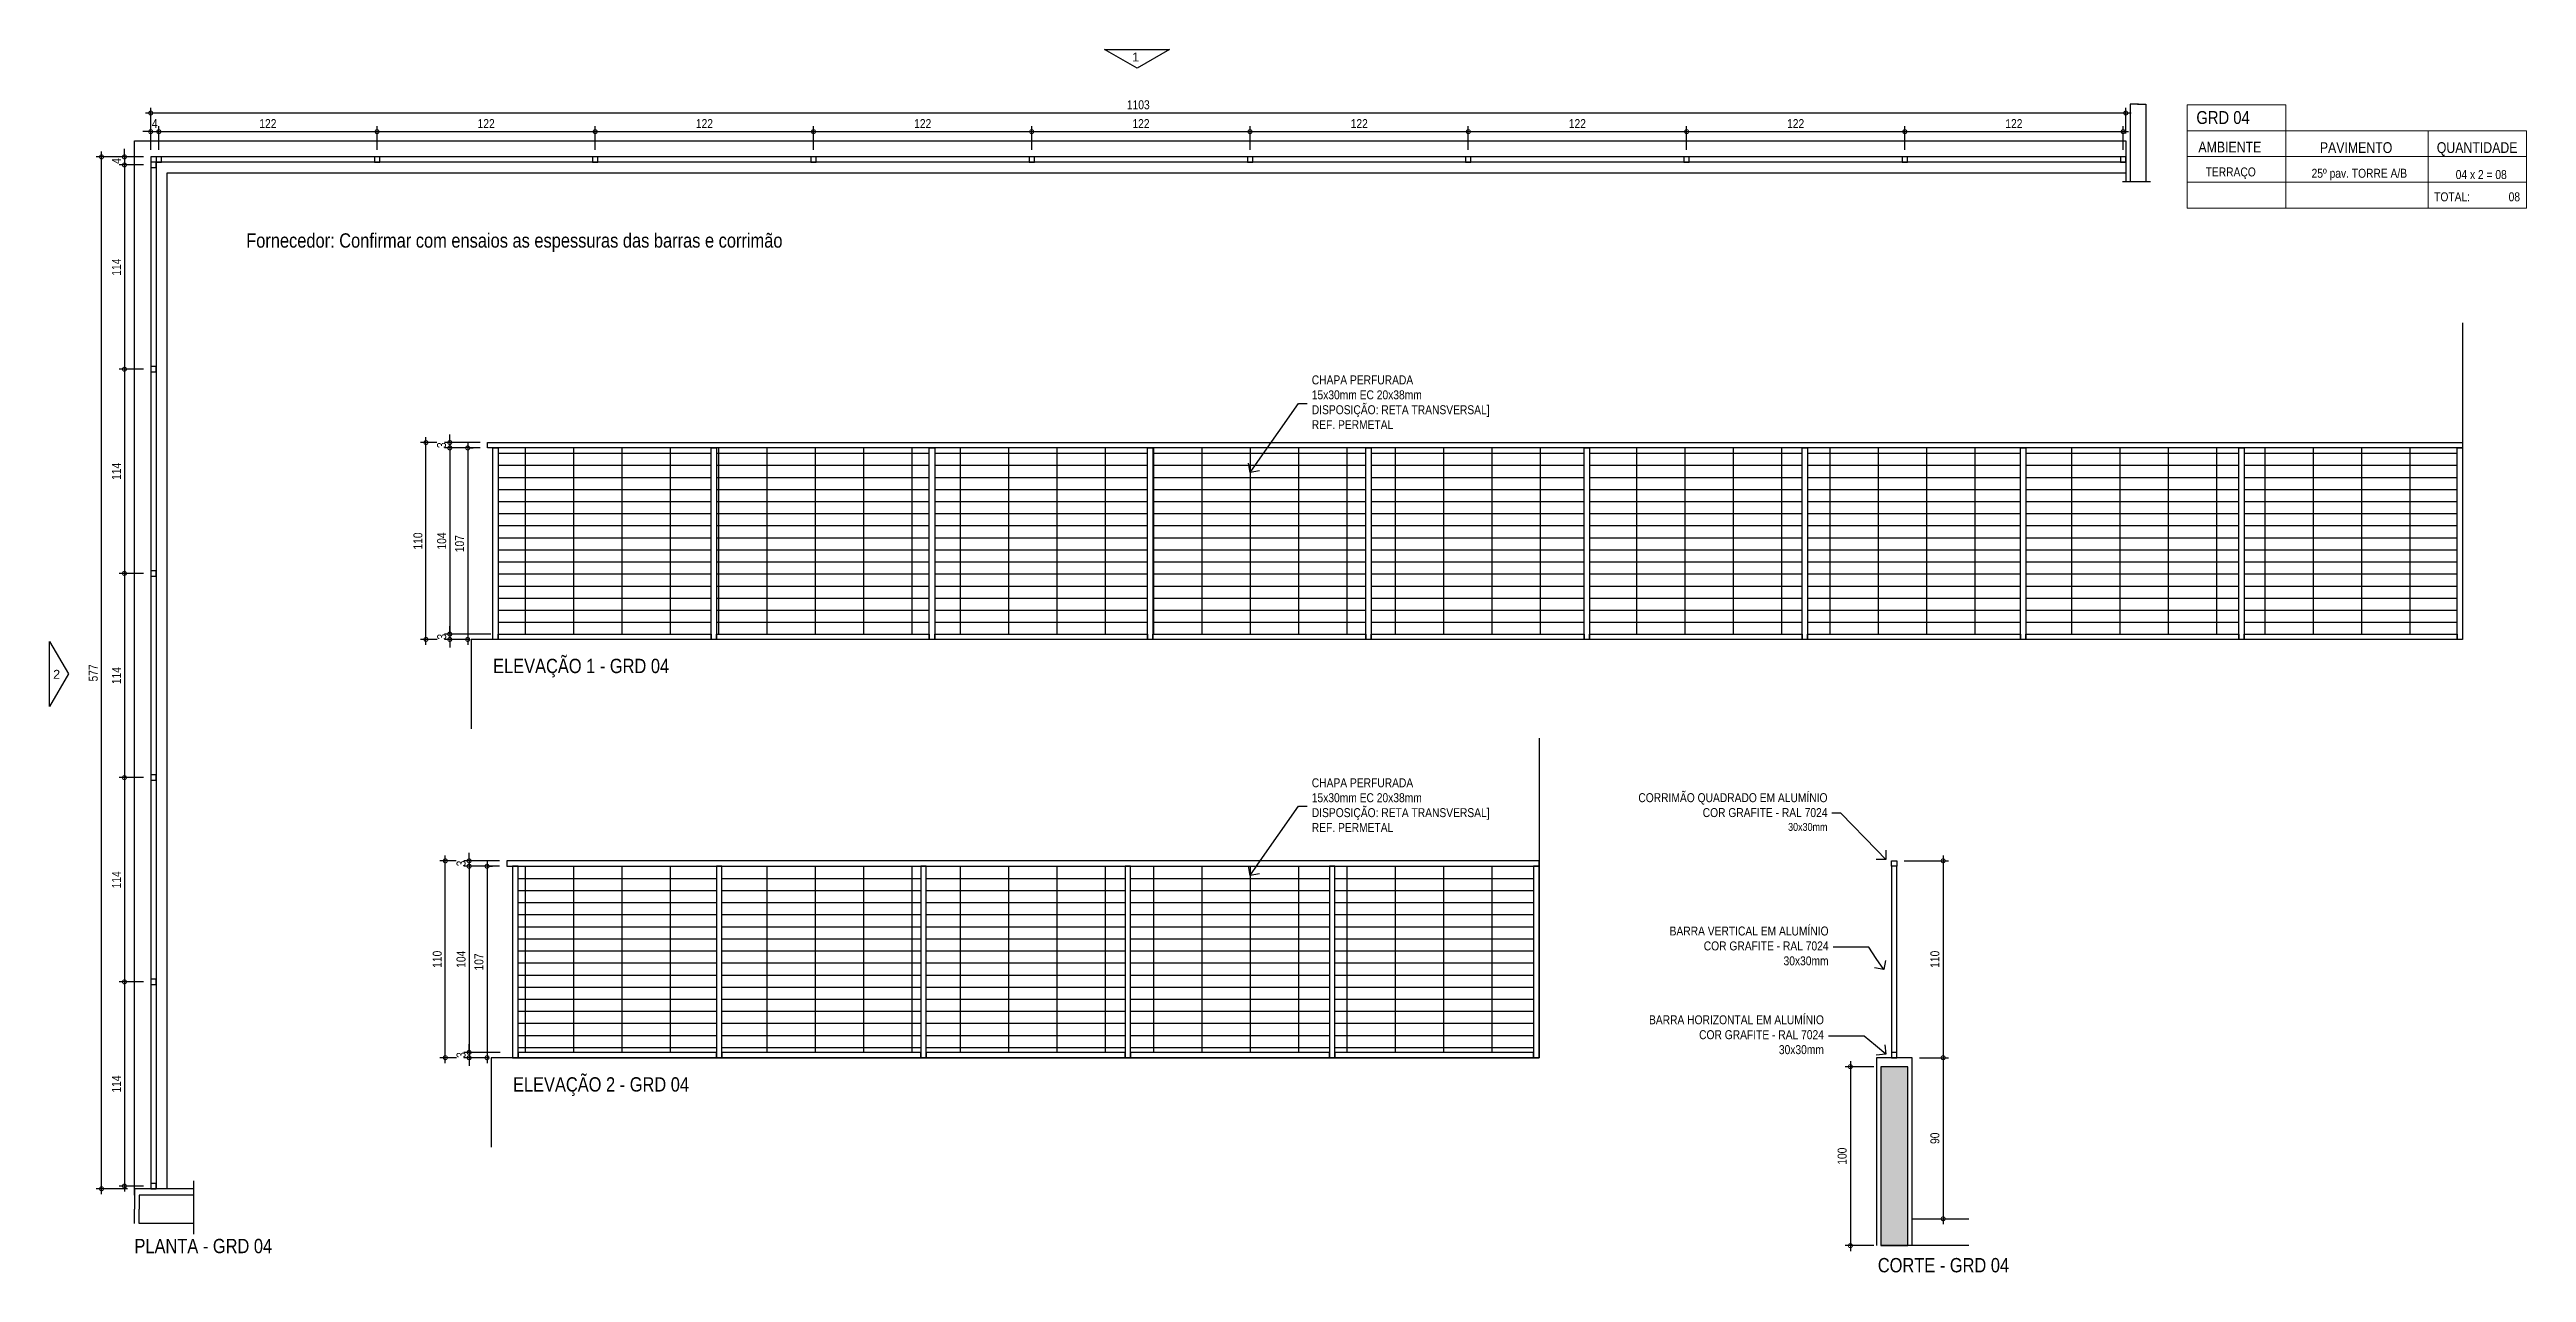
# Model space of a CAD drawing. Header units: metres. Extents: x -1.2 to 70.7, y -18.8 to 3.9.
# Drawn here: x 27.21 to 41.05, y -3.63 to 3.2 of the extents above; entities that cross this region are included whole.
import ezdxf
from ezdxf import colors
from ezdxf.entities.mleader import LeaderData, LeaderLine
from ezdxf.math import Vec2, Vec3

# ---------------------------------------------------------------- set-up
doc = ezdxf.new("R2010")
doc.units = ezdxf.units.M
doc.header["$PDMODE"] = 35
for name, color, linetype in [('ARQ-ALV ACAB', 4, 'Continuous'), ('ARQ-ALV OSSO', 5, 'Continuous'), ('ARQ-AUX', 7, 'Continuous'), ('ARQ-AUX1', 1, 'Continuous'), ('ARQ-AUX2', 2, 'Continuous'), ('ARQ-DIM', 2, 'Continuous'), ('ARQ-EST', 2, 'Continuous'), ('ARQ-SIM', 1, 'Continuous'), ('ARQ-TXT', 2, 'Continuous'), ('ARQ-TXT01', 2, 'Continuous'), ('ARQ-TXT3', 3, 'Continuous'), ('ES-CORTE', 2, 'Continuous')]:
    doc.layers.add(name, color=color, linetype=linetype)
doc.layers.add('SIMB', color=1, linetype='Continuous', lineweight=13)
doc.styles.add('Adesa', font='ARIALN.TTF')
doc.styles.add('Arial', font='arial.ttf')
doc.dimstyles.new('ADESA 1-0025', dxfattribs={"dimtxt": 0.05, "dimasz": 0.045, "dimexe": 0.03, "dimexo": 0.04, "dimgap": 0.02, "dimtad": 1, "dimtoh": 1, "dimdec": 0, "dimlfac": 100, "dimzin": 4, "dimtxsty": 'Adesa', "dimblk": 'DOTSMALL', "dimcen": 1, "dimdle": 0.03, "dimclrd": 1, "dimclre": 1, "dimclrt": 256, "dimazin": 1, "dimtm": 1e-09, "dimtfac": 1, "dimtdec": 0, "dimtix": 1, "dimtmove": 2, "dimatfit": 0, "dimldrblk": 'DOTSMALL', "dimfxl": 0.8, "dimtvp": 2, "dimtolj": 1, "dimtzin": 0, "dimarcsym": 0})

msp = doc.modelspace()

# ---------------------------------------------------------------- texts
at = {"layer": 'ARQ-TXT', "ltscale": 0.5, "style": 'Adesa'}
for s, p in [('Fornecedor: Confirmar com ensaios as espessuras das barras e corrimão', (28.312, 2.095)), ('ELEVAÇÃO 1 - GRD 04', (29.691, -0.282, 0)), ('ELEVAÇÃO 2 - GRD 04', (29.802, -2.62)), ('PLANTA - GRD 04', (27.688, -3.523)), ('CORTE - GRD 04', (37.424, -3.63, 0))]:
    msp.add_text(s, height=0.08, dxfattribs=at).set_placement(p)
at = {"layer": 'ARQ-TXT', "ltscale": 0.01, "char_height": 0.05, "style": 'Adesa'}
for s, insert, width, attachment_point in [('\\pi0.09948;25º pav. TORRE A/B', (39.747, 2.503, 0), 0.72778, 4), ('04 x 2 = 08', (40.794, 2.503, 0), 0.45208, 5)]:
    msp.add_mtext(s, dxfattribs=dict(at, insert=insert, width=width, attachment_point=attachment_point))
at = {"layer": 'ARQ-TXT01', "ltscale": 0.01, "style": 'Adesa'}
for s, insert, char_height, width, attachment_point in [('AMBIENTE', (39.39, 2.687, 0), 0.06, 0.60531, 2), ('PAVIMENTO', (40.095, 2.684, 0), 0.06, 0.60531, 2), ('QUANTIDADE', (40.771, 2.684, 0), 0.06, 0.60531, 2), ('TERRAÇO', (39.255, 2.543, 0), 0.05, 0.53881, 1), ('TOTAL:^I 08', (40.531, 2.404, 0), 0.05, 0.51824, 1)]:
    msp.add_mtext(s, dxfattribs=dict(at, insert=insert, char_height=char_height, width=width, attachment_point=attachment_point))
at = {"layer": 'ARQ-TXT3', "ltscale": 0.01, "insert": (39.203, 2.858, 0), "char_height": 0.072, "width": 0.60531, "attachment_point": 1, "style": 'Adesa'}
msp.add_mtext('GRD 04', dxfattribs=at)

# ---------------------------------------------------------------- blocks, each defined once
blk = doc.blocks.new('_DotSmall')
at = {"color": 0, "linetype": 'ByBlock', "const_width": 0.5}
blk.add_lwpolyline([(-0.0625, 0, 1), (0.0625, 0, 1)], format="xyb", close=True, dxfattribs=at)
blk = doc.blocks.new('*D54')
at = {"layer": 'ARQ-DIM', "color": 1, "lineweight": -2, "transparency": 16777216}
for p, q in [((27.824, 2.642), (27.824, 2.773)), ((29.043, 2.642), (29.043, 2.773)), ((27.794, 2.743), (29.073, 2.743))]:
    blk.add_line(p, q, dxfattribs=at)
at = {"layer": 'Defpoints', "color": 0, "transparency": 16777216}
for p in [(29.043, 2.743), (27.824, 2.602, 0), (29.043, 2.602, 0)]:
    blk.add_point(p, dxfattribs=at)
at = {"layer": 'ARQ-DIM', "color": 1, "lineweight": -2, "transparency": 16777216, "xscale": 0.045, "yscale": 0.045, "zscale": 0.045, "rotation": 180}
blk.add_blockref('_DotSmall', (27.824, 2.743), dxfattribs=at)
at = {"layer": 'ARQ-DIM', "color": 1, "lineweight": -2, "transparency": 16777216, "xscale": 0.045, "yscale": 0.045, "zscale": 0.045}
blk.add_blockref('_DotSmall', (29.043, 2.743), dxfattribs=at)
at = {"layer": 'ARQ-DIM', "transparency": 16777216, "insert": (28.433, 2.788), "char_height": 0.05, "attachment_point": 5, "style": 'Adesa'}
blk.add_mtext('\\A1;122', dxfattribs=at)
blk = doc.blocks.new('*D55')
at = {"layer": 'ARQ-DIM', "color": 1, "lineweight": -2, "transparency": 16777216}
for p, q in [((27.779, 2.642), (27.779, 2.773)), ((27.824, 2.642), (27.824, 2.773)), ((27.779, 2.743), (27.734, 2.743)), ((27.779, 2.743), (27.824, 2.743)), ((27.824, 2.743), (27.869, 2.743))]:
    blk.add_line(p, q, dxfattribs=at)
at = {"layer": 'Defpoints', "color": 0, "transparency": 16777216}
for p in [(27.824, 2.743), (27.779, 2.602, 0), (27.824, 2.602, 0)]:
    blk.add_point(p, dxfattribs=at)
at = {"layer": 'ARQ-DIM', "color": 1, "lineweight": -2, "transparency": 16777216, "xscale": 0.045, "yscale": 0.045, "zscale": 0.045}
blk.add_blockref('_DotSmall', (27.779, 2.743), dxfattribs=at)
at = {"layer": 'ARQ-DIM', "color": 1, "lineweight": -2, "transparency": 16777216, "xscale": 0.045, "yscale": 0.045, "zscale": 0.045, "rotation": 180}
blk.add_blockref('_DotSmall', (27.824, 2.743), dxfattribs=at)
at = {"layer": 'ARQ-DIM', "transparency": 16777216, "insert": (27.801, 2.788), "char_height": 0.05, "attachment_point": 5, "style": 'Adesa'}
blk.add_mtext('\\A1;4', dxfattribs=at)
blk = doc.blocks.new('*D56')
at = {"layer": 'ARQ-DIM', "color": 1, "lineweight": -2, "transparency": 16777216}
for p, q in [((29.043, 2.642), (29.043, 2.773)), ((30.261, 2.642), (30.261, 2.773)), ((29.013, 2.743), (30.291, 2.743))]:
    blk.add_line(p, q, dxfattribs=at)
at = {"layer": 'Defpoints', "color": 0, "transparency": 16777216}
for p in [(30.261, 2.743), (29.043, 2.602, 0), (30.261, 2.602, 0)]:
    blk.add_point(p, dxfattribs=at)
at = {"layer": 'ARQ-DIM', "color": 1, "lineweight": -2, "transparency": 16777216, "xscale": 0.045, "yscale": 0.045, "zscale": 0.045, "rotation": 180}
blk.add_blockref('_DotSmall', (29.043, 2.743), dxfattribs=at)
at = {"layer": 'ARQ-DIM', "color": 1, "lineweight": -2, "transparency": 16777216, "xscale": 0.045, "yscale": 0.045, "zscale": 0.045}
blk.add_blockref('_DotSmall', (30.261, 2.743), dxfattribs=at)
at = {"layer": 'ARQ-DIM', "transparency": 16777216, "insert": (29.652, 2.788), "char_height": 0.05, "attachment_point": 5, "style": 'Adesa'}
blk.add_mtext('\\A1;122', dxfattribs=at)
blk = doc.blocks.new('*D57')
at = {"layer": 'ARQ-DIM', "color": 1, "lineweight": -2, "transparency": 16777216}
for p, q in [((30.261, 2.642), (30.261, 2.773)), ((31.48, 2.642), (31.48, 2.773)), ((30.231, 2.743), (31.51, 2.743))]:
    blk.add_line(p, q, dxfattribs=at)
at = {"layer": 'Defpoints', "color": 0, "transparency": 16777216}
for p in [(31.48, 2.743), (30.261, 2.602, 0), (31.48, 2.602, 0)]:
    blk.add_point(p, dxfattribs=at)
at = {"layer": 'ARQ-DIM', "color": 1, "lineweight": -2, "transparency": 16777216, "xscale": 0.045, "yscale": 0.045, "zscale": 0.045, "rotation": 180}
blk.add_blockref('_DotSmall', (30.261, 2.743), dxfattribs=at)
at = {"layer": 'ARQ-DIM', "color": 1, "lineweight": -2, "transparency": 16777216, "xscale": 0.045, "yscale": 0.045, "zscale": 0.045}
blk.add_blockref('_DotSmall', (31.48, 2.743), dxfattribs=at)
at = {"layer": 'ARQ-DIM', "transparency": 16777216, "insert": (30.871, 2.788), "char_height": 0.05, "attachment_point": 5, "style": 'Adesa'}
blk.add_mtext('\\A1;122', dxfattribs=at)
blk = doc.blocks.new('*D58')
at = {"layer": 'ARQ-DIM', "color": 1, "lineweight": -2, "transparency": 16777216}
for p, q in [((31.48, 2.642), (31.48, 2.773)), ((32.699, 2.642), (32.699, 2.773)), ((31.45, 2.743), (32.729, 2.743))]:
    blk.add_line(p, q, dxfattribs=at)
at = {"layer": 'Defpoints', "color": 0, "transparency": 16777216}
for p in [(32.699, 2.743), (31.48, 2.602, 0), (32.699, 2.602, 0)]:
    blk.add_point(p, dxfattribs=at)
at = {"layer": 'ARQ-DIM', "color": 1, "lineweight": -2, "transparency": 16777216, "xscale": 0.045, "yscale": 0.045, "zscale": 0.045, "rotation": 180}
blk.add_blockref('_DotSmall', (31.48, 2.743), dxfattribs=at)
at = {"layer": 'ARQ-DIM', "color": 1, "lineweight": -2, "transparency": 16777216, "xscale": 0.045, "yscale": 0.045, "zscale": 0.045}
blk.add_blockref('_DotSmall', (32.699, 2.743), dxfattribs=at)
at = {"layer": 'ARQ-DIM', "transparency": 16777216, "insert": (32.09, 2.788), "char_height": 0.05, "attachment_point": 5, "style": 'Adesa'}
blk.add_mtext('\\A1;122', dxfattribs=at)
blk = doc.blocks.new('*D59')
at = {"layer": 'ARQ-DIM', "color": 1, "lineweight": -2, "transparency": 16777216}
for p, q in [((32.699, 2.642), (32.699, 2.773)), ((33.918, 2.642), (33.918, 2.773)), ((32.669, 2.743), (33.948, 2.743))]:
    blk.add_line(p, q, dxfattribs=at)
at = {"layer": 'Defpoints', "color": 0, "transparency": 16777216}
for p in [(33.918, 2.743), (32.699, 2.602, 0), (33.918, 2.602, 0)]:
    blk.add_point(p, dxfattribs=at)
at = {"layer": 'ARQ-DIM', "color": 1, "lineweight": -2, "transparency": 16777216, "xscale": 0.045, "yscale": 0.045, "zscale": 0.045, "rotation": 180}
blk.add_blockref('_DotSmall', (32.699, 2.743), dxfattribs=at)
at = {"layer": 'ARQ-DIM', "color": 1, "lineweight": -2, "transparency": 16777216, "xscale": 0.045, "yscale": 0.045, "zscale": 0.045}
blk.add_blockref('_DotSmall', (33.918, 2.743), dxfattribs=at)
at = {"layer": 'ARQ-DIM', "transparency": 16777216, "insert": (33.309, 2.788), "char_height": 0.05, "attachment_point": 5, "style": 'Adesa'}
blk.add_mtext('\\A1;122', dxfattribs=at)
blk = doc.blocks.new('*D60')
at = {"layer": 'ARQ-DIM', "color": 1, "lineweight": -2, "transparency": 16777216}
for p, q in [((33.918, 2.642), (33.918, 2.773)), ((35.137, 2.642), (35.137, 2.773)), ((33.888, 2.743), (35.167, 2.743))]:
    blk.add_line(p, q, dxfattribs=at)
at = {"layer": 'Defpoints', "color": 0, "transparency": 16777216}
for p in [(35.137, 2.743), (33.918, 2.602, 0), (35.137, 2.602, 0)]:
    blk.add_point(p, dxfattribs=at)
at = {"layer": 'ARQ-DIM', "color": 1, "lineweight": -2, "transparency": 16777216, "xscale": 0.045, "yscale": 0.045, "zscale": 0.045, "rotation": 180}
blk.add_blockref('_DotSmall', (33.918, 2.743), dxfattribs=at)
at = {"layer": 'ARQ-DIM', "color": 1, "lineweight": -2, "transparency": 16777216, "xscale": 0.045, "yscale": 0.045, "zscale": 0.045}
blk.add_blockref('_DotSmall', (35.137, 2.743), dxfattribs=at)
at = {"layer": 'ARQ-DIM', "transparency": 16777216, "insert": (34.528, 2.788), "char_height": 0.05, "attachment_point": 5, "style": 'Adesa'}
blk.add_mtext('\\A1;122', dxfattribs=at)
blk = doc.blocks.new('*D61')
at = {"layer": 'ARQ-DIM', "color": 1, "lineweight": -2, "transparency": 16777216}
for p, q in [((35.137, 2.642), (35.137, 2.773)), ((36.356, 2.642), (36.356, 2.773)), ((35.107, 2.743), (36.386, 2.743))]:
    blk.add_line(p, q, dxfattribs=at)
at = {"layer": 'Defpoints', "color": 0, "transparency": 16777216}
for p in [(36.356, 2.743), (35.137, 2.602, 0), (36.356, 2.602, 0)]:
    blk.add_point(p, dxfattribs=at)
at = {"layer": 'ARQ-DIM', "color": 1, "lineweight": -2, "transparency": 16777216, "xscale": 0.045, "yscale": 0.045, "zscale": 0.045, "rotation": 180}
blk.add_blockref('_DotSmall', (35.137, 2.743), dxfattribs=at)
at = {"layer": 'ARQ-DIM', "color": 1, "lineweight": -2, "transparency": 16777216, "xscale": 0.045, "yscale": 0.045, "zscale": 0.045}
blk.add_blockref('_DotSmall', (36.356, 2.743), dxfattribs=at)
at = {"layer": 'ARQ-DIM', "transparency": 16777216, "insert": (35.746, 2.788), "char_height": 0.05, "attachment_point": 5, "style": 'Adesa'}
blk.add_mtext('\\A1;122', dxfattribs=at)
blk = doc.blocks.new('*D62')
at = {"layer": 'ARQ-DIM', "color": 1, "lineweight": -2, "transparency": 16777216}
for p, q in [((36.356, 2.642), (36.356, 2.773)), ((37.575, 2.642), (37.575, 2.773)), ((36.326, 2.743), (37.605, 2.743))]:
    blk.add_line(p, q, dxfattribs=at)
at = {"layer": 'Defpoints', "color": 0, "transparency": 16777216}
for p in [(37.575, 2.743), (36.356, 2.602, 0), (37.575, 2.602, 0)]:
    blk.add_point(p, dxfattribs=at)
at = {"layer": 'ARQ-DIM', "color": 1, "lineweight": -2, "transparency": 16777216, "xscale": 0.045, "yscale": 0.045, "zscale": 0.045, "rotation": 180}
blk.add_blockref('_DotSmall', (36.356, 2.743), dxfattribs=at)
at = {"layer": 'ARQ-DIM', "color": 1, "lineweight": -2, "transparency": 16777216, "xscale": 0.045, "yscale": 0.045, "zscale": 0.045}
blk.add_blockref('_DotSmall', (37.575, 2.743), dxfattribs=at)
at = {"layer": 'ARQ-DIM', "transparency": 16777216, "insert": (36.965, 2.788), "char_height": 0.05, "attachment_point": 5, "style": 'Adesa'}
blk.add_mtext('\\A1;122', dxfattribs=at)
blk = doc.blocks.new('*D63')
at = {"layer": 'ARQ-DIM', "color": 1, "lineweight": -2, "transparency": 16777216}
for p, q in [((37.575, 2.642), (37.575, 2.773)), ((38.794, 2.642), (38.794, 2.773)), ((37.545, 2.743), (38.824, 2.743))]:
    blk.add_line(p, q, dxfattribs=at)
at = {"layer": 'Defpoints', "color": 0, "transparency": 16777216}
for p in [(38.794, 2.743), (37.575, 2.602, 0), (38.794, 2.602, 0)]:
    blk.add_point(p, dxfattribs=at)
at = {"layer": 'ARQ-DIM', "color": 1, "lineweight": -2, "transparency": 16777216, "xscale": 0.045, "yscale": 0.045, "zscale": 0.045, "rotation": 180}
blk.add_blockref('_DotSmall', (37.575, 2.743), dxfattribs=at)
at = {"layer": 'ARQ-DIM', "color": 1, "lineweight": -2, "transparency": 16777216, "xscale": 0.045, "yscale": 0.045, "zscale": 0.045}
blk.add_blockref('_DotSmall', (38.794, 2.743), dxfattribs=at)
at = {"layer": 'ARQ-DIM', "transparency": 16777216, "insert": (38.184, 2.788), "char_height": 0.05, "attachment_point": 5, "style": 'Adesa'}
blk.add_mtext('\\A1;122', dxfattribs=at)
blk = doc.blocks.new('*D64')
at = {"layer": 'ARQ-DIM', "color": 1, "lineweight": -2, "transparency": 16777216}
for p, q in [((38.839, 2.847), (27.749, 2.847)), ((27.779, 2.642), (27.779, 2.877)), ((38.809, 2.732), (38.809, 2.877))]:
    blk.add_line(p, q, dxfattribs=at)
at = {"layer": 'Defpoints', "color": 0, "transparency": 16777216}
for p in [(27.779, 2.847), (38.809, 2.692, 0), (27.779, 2.602, 0)]:
    blk.add_point(p, dxfattribs=at)
at = {"layer": 'ARQ-DIM', "color": 1, "lineweight": -2, "transparency": 16777216, "xscale": 0.045, "yscale": 0.045, "zscale": 0.045, "rotation": 180}
blk.add_blockref('_DotSmall', (27.779, 2.847), dxfattribs=at)
at = {"layer": 'ARQ-DIM', "color": 1, "lineweight": -2, "transparency": 16777216, "xscale": 0.045, "yscale": 0.045, "zscale": 0.045}
blk.add_blockref('_DotSmall', (38.809, 2.847), dxfattribs=at)
at = {"layer": 'ARQ-DIM', "transparency": 16777216, "insert": (33.294, 2.893), "char_height": 0.05, "attachment_point": 5, "style": 'Adesa'}
blk.add_mtext('\\A1;1103', dxfattribs=at)
blk = doc.blocks.new('*D65')
at = {"layer": 'ARQ-DIM', "color": 1, "lineweight": -2, "transparency": 16777216}
for p, q in [((27.632, 2.602), (27.632, 2.647)), ((27.739, 2.602), (27.602, 2.602)), ((27.739, 2.557), (27.602, 2.557)), ((27.632, 2.602), (27.632, 2.557)), ((27.632, 2.557), (27.632, 2.512))]:
    blk.add_line(p, q, dxfattribs=at)
at = {"layer": 'Defpoints', "color": 0, "transparency": 16777216}
for p in [(27.632, 2.557), (27.779, 2.602), (27.779, 2.557, 0)]:
    blk.add_point(p, dxfattribs=at)
at = {"layer": 'ARQ-DIM', "color": 1, "lineweight": -2, "transparency": 16777216, "xscale": 0.045, "yscale": 0.045, "zscale": 0.045}
for p, rotation in [((27.632, 2.602), 270), ((27.632, 2.557), 90)]:
    blk.add_blockref('_DotSmall', p, dxfattribs=dict(at, rotation=rotation))
at = {"layer": 'ARQ-DIM', "transparency": 16777216, "insert": (27.587, 2.579), "char_height": 0.05, "attachment_point": 5, "rotation": 90, "style": 'Adesa'}
blk.add_mtext('\\A1;4', dxfattribs=at)
blk = doc.blocks.new('*D66')
at = {"layer": 'ARQ-DIM', "color": 1, "lineweight": -2, "transparency": 16777216}
for p, q in [((27.739, 2.557), (27.602, 2.557)), ((27.632, 2.587), (27.632, 1.386)), ((27.739, 1.416), (27.602, 1.416))]:
    blk.add_line(p, q, dxfattribs=at)
at = {"layer": 'Defpoints', "color": 0, "transparency": 16777216}
for p in [(27.779, 2.557, 0), (27.632, 1.416), (27.779, 1.416)]:
    blk.add_point(p, dxfattribs=at)
at = {"layer": 'ARQ-DIM', "color": 1, "lineweight": -2, "transparency": 16777216, "xscale": 0.045, "yscale": 0.045, "zscale": 0.045}
for p, rotation in [((27.632, 2.557), 90), ((27.632, 1.416), 270)]:
    blk.add_blockref('_DotSmall', p, dxfattribs=dict(at, rotation=rotation))
at = {"layer": 'ARQ-DIM', "transparency": 16777216, "insert": (27.587, 1.986), "char_height": 0.05, "attachment_point": 5, "rotation": 90, "style": 'Adesa'}
blk.add_mtext('\\A1;114', dxfattribs=at)
blk = doc.blocks.new('*D67')
at = {"layer": 'ARQ-DIM', "color": 1, "lineweight": -2, "transparency": 16777216}
for p, q in [((27.739, 1.416), (27.602, 1.416)), ((27.632, 1.446), (27.632, 0.245)), ((27.739, 0.275), (27.602, 0.275))]:
    blk.add_line(p, q, dxfattribs=at)
at = {"layer": 'Defpoints', "color": 0, "transparency": 16777216}
for p in [(27.779, 1.416, 0), (27.632, 0.275), (27.779, 0.275)]:
    blk.add_point(p, dxfattribs=at)
at = {"layer": 'ARQ-DIM', "color": 1, "lineweight": -2, "transparency": 16777216, "xscale": 0.045, "yscale": 0.045, "zscale": 0.045}
for p, rotation in [((27.632, 1.416), 90), ((27.632, 0.275), 270)]:
    blk.add_blockref('_DotSmall', p, dxfattribs=dict(at, rotation=rotation))
at = {"layer": 'ARQ-DIM', "transparency": 16777216, "insert": (27.587, 0.845), "char_height": 0.05, "attachment_point": 5, "rotation": 90, "style": 'Adesa'}
blk.add_mtext('\\A1;114', dxfattribs=at)
blk = doc.blocks.new('*D68')
at = {"layer": 'ARQ-DIM', "color": 1, "lineweight": -2, "transparency": 16777216}
for p, q in [((27.632, 0.305), (27.632, -0.896)), ((27.739, 0.275), (27.602, 0.275)), ((27.739, -0.866), (27.602, -0.866))]:
    blk.add_line(p, q, dxfattribs=at)
at = {"layer": 'Defpoints', "color": 0, "transparency": 16777216}
for p in [(27.779, 0.275, 0), (27.632, -0.866), (27.779, -0.866)]:
    blk.add_point(p, dxfattribs=at)
at = {"layer": 'ARQ-DIM', "color": 1, "lineweight": -2, "transparency": 16777216, "xscale": 0.045, "yscale": 0.045, "zscale": 0.045}
for p, rotation in [((27.632, 0.275), 90), ((27.632, -0.866), 270)]:
    blk.add_blockref('_DotSmall', p, dxfattribs=dict(at, rotation=rotation))
at = {"layer": 'ARQ-DIM', "transparency": 16777216, "insert": (27.587, -0.296), "char_height": 0.05, "attachment_point": 5, "rotation": 90, "style": 'Adesa'}
blk.add_mtext('\\A1;114', dxfattribs=at)
blk = doc.blocks.new('*D69')
at = {"layer": 'ARQ-DIM', "color": 1, "lineweight": -2, "transparency": 16777216}
for p, q in [((27.739, -0.866), (27.602, -0.866)), ((27.632, -0.836), (27.632, -2.037)), ((27.739, -2.007), (27.602, -2.007))]:
    blk.add_line(p, q, dxfattribs=at)
at = {"layer": 'Defpoints', "color": 0, "transparency": 16777216}
for p in [(27.779, -0.866, 0), (27.632, -2.007), (27.779, -2.007)]:
    blk.add_point(p, dxfattribs=at)
at = {"layer": 'ARQ-DIM', "color": 1, "lineweight": -2, "transparency": 16777216, "xscale": 0.045, "yscale": 0.045, "zscale": 0.045}
for p, rotation in [((27.632, -0.866), 90), ((27.632, -2.007), 270)]:
    blk.add_blockref('_DotSmall', p, dxfattribs=dict(at, rotation=rotation))
at = {"layer": 'ARQ-DIM', "transparency": 16777216, "insert": (27.587, -1.437), "char_height": 0.05, "attachment_point": 5, "rotation": 90, "style": 'Adesa'}
blk.add_mtext('\\A1;114', dxfattribs=at)
blk = doc.blocks.new('*D70')
at = {"layer": 'ARQ-DIM', "color": 1, "lineweight": -2, "transparency": 16777216}
for p, q in [((27.739, -2.007), (27.602, -2.007)), ((27.632, -1.977), (27.632, -3.178)), ((27.739, -3.148), (27.602, -3.148))]:
    blk.add_line(p, q, dxfattribs=at)
at = {"layer": 'Defpoints', "color": 0, "transparency": 16777216}
for p in [(27.779, -2.007, 0), (27.632, -3.148), (27.779, -3.148)]:
    blk.add_point(p, dxfattribs=at)
at = {"layer": 'ARQ-DIM', "color": 1, "lineweight": -2, "transparency": 16777216, "xscale": 0.045, "yscale": 0.045, "zscale": 0.045}
for p, rotation in [((27.632, -2.007), 90), ((27.632, -3.148), 270)]:
    blk.add_blockref('_DotSmall', p, dxfattribs=dict(at, rotation=rotation))
at = {"layer": 'ARQ-DIM', "transparency": 16777216, "insert": (27.587, -2.578), "char_height": 0.05, "attachment_point": 5, "rotation": 90, "style": 'Adesa'}
blk.add_mtext('\\A1;114', dxfattribs=at)
blk = doc.blocks.new('*D71')
at = {"layer": 'ARQ-DIM', "color": 1, "lineweight": -2, "transparency": 16777216}
for p, q in [((27.504, -3.193), (27.504, 2.632)), ((27.649, 2.602), (27.474, 2.602)), ((27.649, -3.163), (27.474, -3.163))]:
    blk.add_line(p, q, dxfattribs=at)
at = {"layer": 'Defpoints', "color": 0, "transparency": 16777216}
for p in [(27.504, 2.602), (27.689, 2.602), (27.689, -3.163)]:
    blk.add_point(p, dxfattribs=at)
at = {"layer": 'ARQ-DIM', "color": 1, "lineweight": -2, "transparency": 16777216, "xscale": 0.045, "yscale": 0.045, "zscale": 0.045}
for p, rotation in [((27.504, 2.602), 90), ((27.504, -3.163), 270)]:
    blk.add_blockref('_DotSmall', p, dxfattribs=dict(at, rotation=rotation))
at = {"layer": 'ARQ-DIM', "transparency": 16777216, "insert": (27.458, -0.281), "char_height": 0.05, "attachment_point": 5, "rotation": 90, "style": 'Adesa'}
blk.add_mtext('\\A1;577', dxfattribs=at)
blk = doc.blocks.new('VISTA')
at = {"layer": 'ARQ-SIM'}
blk.add_lwpolyline([(-0.00525, -0.00909), (-0.00525, 0.00909), (0, 0)], close=True, dxfattribs=at)
at = {"layer": 'ARQ-SIM', "color": 5, "style": 'Adesa'}
blk.add_attdef('4', (-0.0019, -0.00135), '', height=0.0025, rotation=90, dxfattribs=at)
blk = doc.blocks.new('*D73')
at = {"layer": 'ARQ-DIM', "color": 1, "lineweight": -2, "transparency": 16777216}
for p, q in [((29.619, 1.006), (29.419, 1.006)), ((29.619, 0.976), (29.419, 0.976)), ((29.449, 1.006), (29.449, 1.051)), ((29.449, 1.006), (29.449, 0.976)), ((29.449, 0.976), (29.449, 0.931))]:
    blk.add_line(p, q, dxfattribs=at)
at = {"layer": 'Defpoints', "color": 0, "transparency": 16777216}
for p in [(29.449, 0.976), (29.659, 1.006, 0), (29.659, 0.976, 0)]:
    blk.add_point(p, dxfattribs=at)
at = {"layer": 'ARQ-DIM', "color": 1, "lineweight": -2, "transparency": 16777216, "xscale": 0.045, "yscale": 0.045, "zscale": 0.045}
for p, rotation in [((29.449, 1.006), 270), ((29.449, 0.976), 90)]:
    blk.add_blockref('_DotSmall', p, dxfattribs=dict(at, rotation=rotation))
at = {"layer": 'ARQ-DIM', "transparency": 16777216, "insert": (29.403, 0.991), "char_height": 0.05, "attachment_point": 5, "rotation": 90, "style": 'Adesa'}
blk.add_mtext('\\A1;3', dxfattribs=at)
blk = doc.blocks.new('*D74')
at = {"layer": 'ARQ-DIM', "color": 1, "lineweight": -2, "transparency": 16777216}
for p, q in [((29.619, 0.976), (29.419, 0.976)), ((29.449, 1.006), (29.449, -0.094)), ((29.679, -0.064), (29.419, -0.064))]:
    blk.add_line(p, q, dxfattribs=at)
at = {"layer": 'Defpoints', "color": 0, "transparency": 16777216}
for p in [(29.659, 0.976), (29.449, -0.064), (29.719, -0.064, 0)]:
    blk.add_point(p, dxfattribs=at)
at = {"layer": 'ARQ-DIM', "color": 1, "lineweight": -2, "transparency": 16777216, "xscale": 0.045, "yscale": 0.045, "zscale": 0.045}
for p, rotation in [((29.449, 0.976), 90), ((29.449, -0.064), 270)]:
    blk.add_blockref('_DotSmall', p, dxfattribs=dict(at, rotation=rotation))
at = {"layer": 'ARQ-DIM', "transparency": 16777216, "insert": (29.404, 0.456), "char_height": 0.05, "attachment_point": 5, "rotation": 90, "style": 'Adesa'}
blk.add_mtext('\\A1;104', dxfattribs=at)
blk = doc.blocks.new('*D75')
at = {"layer": 'ARQ-DIM', "color": 1, "lineweight": -2, "transparency": 16777216}
for p, q in [((29.559, -0.064), (29.419, -0.064)), ((29.559, -0.094), (29.419, -0.094)), ((29.449, -0.064), (29.449, -0.019)), ((29.449, -0.064), (29.449, -0.094)), ((29.449, -0.094), (29.449, -0.139))]:
    blk.add_line(p, q, dxfattribs=at)
at = {"layer": 'Defpoints', "color": 0, "transparency": 16777216}
for p in [(29.449, -0.094), (29.599, -0.064), (29.599, -0.094, 0)]:
    blk.add_point(p, dxfattribs=at)
at = {"layer": 'ARQ-DIM', "color": 1, "lineweight": -2, "transparency": 16777216, "xscale": 0.045, "yscale": 0.045, "zscale": 0.045}
for p, rotation in [((29.449, -0.064), 270), ((29.449, -0.094), 90)]:
    blk.add_blockref('_DotSmall', p, dxfattribs=dict(at, rotation=rotation))
at = {"layer": 'ARQ-DIM', "transparency": 16777216, "insert": (29.404, -0.079), "char_height": 0.05, "attachment_point": 5, "rotation": 90, "style": 'Adesa'}
blk.add_mtext('\\A1;3', dxfattribs=at)
blk = doc.blocks.new('*D76')
at = {"layer": 'ARQ-DIM', "color": 1, "lineweight": -2, "transparency": 16777216}
for p, q in [((29.549, 1.006), (29.549, -0.124)), ((29.559, 0.976), (29.579, 0.976)), ((29.529, -0.094), (29.519, -0.094))]:
    blk.add_line(p, q, dxfattribs=at)
at = {"layer": 'Defpoints', "color": 0, "transparency": 16777216}
for p in [(29.519, 0.976, 0), (29.549, -0.094), (29.569, -0.094, 0)]:
    blk.add_point(p, dxfattribs=at)
at = {"layer": 'ARQ-DIM', "color": 1, "lineweight": -2, "transparency": 16777216, "xscale": 0.045, "yscale": 0.045, "zscale": 0.045}
for p, rotation in [((29.549, 0.976), 90), ((29.549, -0.094), 270)]:
    blk.add_blockref('_DotSmall', p, dxfattribs=dict(at, rotation=rotation))
at = {"layer": 'ARQ-DIM', "transparency": 16777216, "insert": (29.504, 0.441), "char_height": 0.05, "attachment_point": 5, "rotation": 90, "style": 'Adesa'}
blk.add_mtext('\\A1;107', dxfattribs=at)
blk = doc.blocks.new('*D77')
at = {"layer": 'ARQ-DIM', "color": 1, "lineweight": -2, "transparency": 16777216}
for p, q in [((29.376, 1.006), (29.286, 1.006)), ((29.316, -0.124), (29.316, 1.036)), ((29.379, -0.094), (29.286, -0.094))]:
    blk.add_line(p, q, dxfattribs=at)
at = {"layer": 'Defpoints', "color": 0, "transparency": 16777216}
for p in [(29.316, 1.006), (29.416, 1.006, 0), (29.419, -0.094)]:
    blk.add_point(p, dxfattribs=at)
at = {"layer": 'ARQ-DIM', "color": 1, "lineweight": -2, "transparency": 16777216, "xscale": 0.045, "yscale": 0.045, "zscale": 0.045}
for p, rotation in [((29.316, 1.006), 90), ((29.316, -0.094), 270)]:
    blk.add_blockref('_DotSmall', p, dxfattribs=dict(at, rotation=rotation))
at = {"layer": 'ARQ-DIM', "transparency": 16777216, "insert": (29.271, 0.456), "char_height": 0.05, "attachment_point": 5, "rotation": 90, "style": 'Adesa'}
blk.add_mtext('\\A1;110', dxfattribs=at)
blk = doc.blocks.new('*D80')
at = {"layer": 'ARQ-DIM', "color": 1, "lineweight": -2, "transparency": 16777216}
for p, q in [((29.727, -1.331), (29.527, -1.331)), ((29.727, -1.361), (29.527, -1.361)), ((29.557, -1.331), (29.557, -1.286)), ((29.557, -1.331), (29.557, -1.361)), ((29.557, -1.361), (29.557, -1.406))]:
    blk.add_line(p, q, dxfattribs=at)
at = {"layer": 'Defpoints', "color": 0, "transparency": 16777216}
for p in [(29.557, -1.361), (29.767, -1.331, 0), (29.767, -1.361, 0)]:
    blk.add_point(p, dxfattribs=at)
at = {"layer": 'ARQ-DIM', "color": 1, "lineweight": -2, "transparency": 16777216, "xscale": 0.045, "yscale": 0.045, "zscale": 0.045}
for p, rotation in [((29.557, -1.331), 270), ((29.557, -1.361), 90)]:
    blk.add_blockref('_DotSmall', p, dxfattribs=dict(at, rotation=rotation))
at = {"layer": 'ARQ-DIM', "transparency": 16777216, "insert": (29.512, -1.346), "char_height": 0.05, "attachment_point": 5, "rotation": 90, "style": 'Adesa'}
blk.add_mtext('\\A1;3', dxfattribs=at)
blk = doc.blocks.new('*D81')
at = {"layer": 'ARQ-DIM', "color": 1, "lineweight": -2, "transparency": 16777216}
for p, q in [((29.727, -1.361), (29.527, -1.361)), ((29.557, -1.331), (29.557, -2.431)), ((29.731, -2.401), (29.527, -2.401))]:
    blk.add_line(p, q, dxfattribs=at)
at = {"layer": 'Defpoints', "color": 0, "transparency": 16777216}
for p in [(29.767, -1.361, 0), (29.557, -2.401), (29.771, -2.401, 0)]:
    blk.add_point(p, dxfattribs=at)
at = {"layer": 'ARQ-DIM', "color": 1, "lineweight": -2, "transparency": 16777216, "xscale": 0.045, "yscale": 0.045, "zscale": 0.045}
for p, rotation in [((29.557, -1.361), 90), ((29.557, -2.401), 270)]:
    blk.add_blockref('_DotSmall', p, dxfattribs=dict(at, rotation=rotation))
at = {"layer": 'ARQ-DIM', "transparency": 16777216, "insert": (29.512, -1.881), "char_height": 0.05, "attachment_point": 5, "rotation": 90, "style": 'Adesa'}
blk.add_mtext('\\A1;104', dxfattribs=at)
blk = doc.blocks.new('*D82')
at = {"layer": 'ARQ-DIM', "color": 1, "lineweight": -2, "transparency": 16777216}
for p, q in [((29.667, -2.401), (29.527, -2.401)), ((29.667, -2.431), (29.527, -2.431)), ((29.557, -2.401), (29.557, -2.356)), ((29.557, -2.401), (29.557, -2.431)), ((29.557, -2.431), (29.557, -2.476))]:
    blk.add_line(p, q, dxfattribs=at)
at = {"layer": 'Defpoints', "color": 0, "transparency": 16777216}
for p in [(29.557, -2.431), (29.707, -2.401), (29.707, -2.431, 0)]:
    blk.add_point(p, dxfattribs=at)
at = {"layer": 'ARQ-DIM', "color": 1, "lineweight": -2, "transparency": 16777216, "xscale": 0.045, "yscale": 0.045, "zscale": 0.045}
for p, rotation in [((29.557, -2.401), 270), ((29.557, -2.431), 90)]:
    blk.add_blockref('_DotSmall', p, dxfattribs=dict(at, rotation=rotation))
at = {"layer": 'ARQ-DIM', "transparency": 16777216, "insert": (29.512, -2.416), "char_height": 0.05, "attachment_point": 5, "rotation": 90, "style": 'Adesa'}
blk.add_mtext('\\A1;3', dxfattribs=at)
blk = doc.blocks.new('*D78')
at = {"layer": 'ARQ-DIM', "color": 1, "lineweight": -2, "transparency": 16777216}
for p, q in [((29.657, -1.331), (29.657, -2.461)), ((29.667, -1.361), (29.687, -1.361)), ((29.637, -2.431), (29.627, -2.431))]:
    blk.add_line(p, q, dxfattribs=at)
at = {"layer": 'Defpoints', "color": 0, "transparency": 16777216}
for p in [(29.627, -1.361, 0), (29.657, -2.431), (29.677, -2.431, 0)]:
    blk.add_point(p, dxfattribs=at)
at = {"layer": 'ARQ-DIM', "color": 1, "lineweight": -2, "transparency": 16777216, "xscale": 0.045, "yscale": 0.045, "zscale": 0.045}
for p, rotation in [((29.657, -1.361), 90), ((29.657, -2.431), 270)]:
    blk.add_blockref('_DotSmall', p, dxfattribs=dict(at, rotation=rotation))
at = {"layer": 'ARQ-DIM', "transparency": 16777216, "insert": (29.612, -1.896), "char_height": 0.05, "attachment_point": 5, "rotation": 90, "style": 'Adesa'}
blk.add_mtext('\\A1;107', dxfattribs=at)
blk = doc.blocks.new('*D79')
at = {"layer": 'ARQ-DIM', "color": 1, "lineweight": -2, "transparency": 16777216}
for p, q in [((29.485, -1.331), (29.394, -1.331)), ((29.424, -2.461), (29.424, -1.301)), ((29.487, -2.431), (29.394, -2.431))]:
    blk.add_line(p, q, dxfattribs=at)
at = {"layer": 'Defpoints', "color": 0, "transparency": 16777216}
for p in [(29.424, -1.331), (29.525, -1.331, 0), (29.527, -2.431)]:
    blk.add_point(p, dxfattribs=at)
at = {"layer": 'ARQ-DIM', "color": 1, "lineweight": -2, "transparency": 16777216, "xscale": 0.045, "yscale": 0.045, "zscale": 0.045}
for p, rotation in [((29.424, -1.331), 90), ((29.424, -2.431), 270)]:
    blk.add_blockref('_DotSmall', p, dxfattribs=dict(at, rotation=rotation))
at = {"layer": 'ARQ-DIM', "transparency": 16777216, "insert": (29.379, -1.881), "char_height": 0.05, "attachment_point": 5, "rotation": 90, "style": 'Adesa'}
blk.add_mtext('\\A1;110', dxfattribs=at)
blk = doc.blocks.new('_Open90')
at = {"color": 0, "linetype": 'ByBlock', "lineweight": -2}
for p, q in [((0, 0), (-1, 0)), ((-0.5, 0.5), (0, 0)), ((0, 0), (-0.5, -0.5))]:
    blk.add_line(p, q, dxfattribs=at)
blk = doc.blocks.new('*D83')
at = {"layer": 'ARQ-DIM', "color": 1, "lineweight": -2, "transparency": 16777216}
for p, q in [((37.571, -1.331), (37.819, -1.331)), ((37.789, -1.301), (37.789, -2.461)), ((37.656, -2.431), (37.819, -2.431))]:
    blk.add_line(p, q, dxfattribs=at)
at = {"layer": 'Defpoints', "color": 0, "transparency": 16777216}
for p in [(37.531, -1.331), (37.616, -2.431), (37.789, -2.431)]:
    blk.add_point(p, dxfattribs=at)
at = {"layer": 'ARQ-DIM', "color": 1, "lineweight": -2, "transparency": 16777216, "xscale": 0.045, "yscale": 0.045, "zscale": 0.045}
for p, rotation in [((37.789, -1.331), 90), ((37.789, -2.431), 270)]:
    blk.add_blockref('_DotSmall', p, dxfattribs=dict(at, rotation=rotation))
at = {"layer": 'ARQ-DIM', "transparency": 16777216, "insert": (37.743, -1.881), "char_height": 0.05, "attachment_point": 5, "rotation": 90, "style": 'Adesa'}
blk.add_mtext('\\A1;110', dxfattribs=at)
blk = doc.blocks.new('*D84')
at = {"layer": 'ARQ-DIM', "color": 1, "lineweight": -2, "transparency": 16777216}
for p, q in [((37.656, -2.431), (37.819, -2.431)), ((37.789, -2.401), (37.789, -3.361)), ((37.656, -3.331), (37.819, -3.331))]:
    blk.add_line(p, q, dxfattribs=at)
at = {"layer": 'Defpoints', "color": 0, "transparency": 16777216}
for p in [(37.616, -2.431), (37.616, -3.331, 0), (37.789, -3.331)]:
    blk.add_point(p, dxfattribs=at)
at = {"layer": 'ARQ-DIM', "color": 1, "lineweight": -2, "transparency": 16777216, "xscale": 0.045, "yscale": 0.045, "zscale": 0.045}
for p, rotation in [((37.789, -2.431), 90), ((37.789, -3.331), 270)]:
    blk.add_blockref('_DotSmall', p, dxfattribs=dict(at, rotation=rotation))
at = {"layer": 'ARQ-DIM', "transparency": 16777216, "insert": (37.743, -2.881), "char_height": 0.05, "attachment_point": 5, "rotation": 90, "style": 'Adesa'}
blk.add_mtext('\\A1;90', dxfattribs=at)
blk = doc.blocks.new('*D85')
at = {"layer": 'ARQ-DIM', "color": 1, "lineweight": -2, "transparency": 16777216}
for p, q in [((37.401, -2.481), (37.241, -2.481)), ((37.271, -2.451), (37.271, -3.511)), ((37.401, -3.481), (37.241, -3.481))]:
    blk.add_line(p, q, dxfattribs=at)
at = {"layer": 'Defpoints', "color": 0, "transparency": 16777216}
for p in [(37.441, -2.481), (37.271, -3.481), (37.441, -3.481)]:
    blk.add_point(p, dxfattribs=at)
at = {"layer": 'ARQ-DIM', "color": 1, "lineweight": -2, "transparency": 16777216, "xscale": 0.045, "yscale": 0.045, "zscale": 0.045}
for p, rotation in [((37.271, -2.481), 90), ((37.271, -3.481), 270)]:
    blk.add_blockref('_DotSmall', p, dxfattribs=dict(at, rotation=rotation))
at = {"layer": 'ARQ-DIM', "transparency": 16777216, "insert": (37.225, -2.981), "char_height": 0.05, "attachment_point": 5, "rotation": 90, "style": 'Adesa'}
blk.add_mtext('\\A1;100', dxfattribs=at)

# ---------------------------------------------------------------- dimensions: what is measured, and where the dimension line sits
at = {"layer": 'ARQ-DIM'}
for base, p1, p2, picture, middle in [((27.779, 2.847), (38.809, 2.692, 0), (27.779, 2.602, 0), '*D64', (33.294, 2.893)), ((27.8237043, 2.7433566), (27.7787044, 2.6018344, -0.0000086), (27.8237043, 2.6018348, -0.0000086), '*D55', (27.8012043, 2.7883566)), ((29.043, 2.743), (27.824, 2.602, 0), (29.043, 2.602, 0), '*D54', (28.433, 2.788)), ((30.261, 2.743), (29.043, 2.602, 0), (30.261, 2.602, 0), '*D56', (29.652, 2.788)), ((31.48, 2.743), (30.261, 2.602, 0), (31.48, 2.602, 0), '*D57', (30.871, 2.788)), ((32.699, 2.743), (31.48, 2.602, 0), (32.699, 2.602, 0), '*D58', (32.09, 2.788)), ((33.918, 2.743), (32.699, 2.602, 0), (33.918, 2.602, 0), '*D59', (33.309, 2.788)), ((35.137, 2.743), (33.918, 2.602, 0), (35.137, 2.602, 0), '*D60', (34.528, 2.788)), ((36.356, 2.743), (35.137, 2.602, 0), (36.356, 2.602, 0), '*D61', (35.746, 2.788)), ((37.575, 2.743), (36.356, 2.602, 0), (37.575, 2.602, 0), '*D62', (36.965, 2.788)), ((38.794, 2.743), (37.575, 2.602, 0), (38.794, 2.602, 0), '*D63', (38.184, 2.788))]:
    dim = msp.add_linear_dim(base=base, p1=p1, p2=p2, dimstyle='ADESA 1-0025', dxfattribs=at)
    dim.commit()
    dim.dimension.update_dxf_attribs({"geometry": picture, "text_midpoint": middle})
for base, p1, p2, picture, middle in [((27.5039, 2.6018), (27.6887, -3.1633), (27.6887, 2.6018), '*D71', (27.4585, -0.2807)), ((27.6316506, 2.5568345), (27.7787044, 2.6018344), (27.7787044, 2.5568345, -0.0000086), '*D65', (27.5866506, 2.5793344)), ((27.632, 1.416), (27.779, 2.557, 0), (27.779, 1.416), '*D66', (27.587, 1.986)), ((27.632, 0.275, 0), (27.779, 1.416), (27.779, 0.275, 0), '*D67', (27.587, 0.845, 0)), ((29.316, 1.006), (29.419, -0.094), (29.416, 1.006, 0), '*D77', (29.271, 0.456)), ((29.449, 0.976), (29.659, 1.006, 0), (29.659, 0.976, 0), '*D73', (29.403, 0.991)), ((29.449, -0.064), (29.659, 0.976), (29.719, -0.064, 0), '*D74', (29.404, 0.456)), ((29.549, -0.094), (29.519, 0.976, 0), (29.569, -0.094, 0), '*D76', (29.504, 0.441)), ((27.632, -0.866, 0), (27.779, 0.275), (27.779, -0.866, 0), '*D68', (27.587, -0.296, 0)), ((29.449, -0.094), (29.599, -0.064), (29.599, -0.094, 0), '*D75', (29.404, -0.079)), ((27.632, -2.007, 0), (27.779, -0.866), (27.779, -2.007, 0), '*D69', (27.587, -1.437, 0)), ((29.424, -1.331, 0), (29.527, -2.431, 0), (29.525, -1.331, 0), '*D79', (29.379, -1.881, 0)), ((29.557, -1.361, 0), (29.767, -1.331, 0), (29.767, -1.361, 0), '*D80', (29.512, -1.346, 0)), ((29.557, -2.401, 0), (29.767, -1.361), (29.771, -2.401), '*D81', (29.512, -1.881, 0)), ((29.657, -2.431, 0), (29.627, -1.361, 0), (29.677, -2.431), '*D78', (29.612, -1.896, 0)), ((37.789, -2.431, 0), (37.531, -1.331, 0), (37.616, -2.431, 0), '*D83', (37.743, -1.881, 0)), ((27.632, -3.148, 0), (27.779, -2.007), (27.779, -3.148, 0), '*D70', (27.587, -2.578, 0)), ((29.557, -2.431, 0), (29.707, -2.401, 0), (29.707, -2.431), '*D82', (29.512, -2.416, 0)), ((37.271, -3.481, 0), (37.441, -2.481, 0), (37.441, -3.481, 0), '*D85', (37.225, -2.981, 0)), ((37.789, -3.331, 0), (37.616, -2.431, 0), (37.616, -3.331, 0), '*D84', (37.743, -2.881, 0))]:
    dim = msp.add_linear_dim(base=base, p1=p1, p2=p2, angle=90, dimstyle='ADESA 1-0025', dxfattribs=at)
    dim.commit()
    dim.dimension.update_dxf_attribs({"geometry": picture, "text_midpoint": middle})

# ---------------------------------------------------------------- hatches: boundary and pattern name
at = {"transparency": 33554687}
h = msp.add_hatch(dxfattribs=at)
h.set_pattern_fill('GRATE', scale=0.085)
h.set_pattern_definition([(0, (4.50359, 11.0668), (0, 0.06746875), []), (90, (4.5036, 11.0668), (-0.269875, 2e-17), [])])
h.paths.add_polyline_path([(30.908, 0.976), (29.719, 0.976), (29.719, -0.064), (30.908, -0.064)])
h.paths.add_polyline_path([(30.938, 0.976), (30.938, -0.064), (32.127, -0.064), (32.127, 0.976)])
h.paths.add_polyline_path([(32.157, 0.976), (32.157, -0.064), (33.346, -0.064), (33.346, 0.976)])
h.paths.add_polyline_path([(33.376, 0.976), (33.376, -0.064), (34.565, -0.064), (34.565, 0.976)])
h.paths.add_polyline_path([(35.784, -0.064), (35.784, 0.976), (34.595, 0.976), (34.595, -0.064)])
h.paths.add_polyline_path([(35.814, 0.976), (35.814, -0.064), (37.002, -0.064), (37.002, 0.976)])
h.paths.add_polyline_path([(38.221, 0.976), (37.032, 0.976), (37.032, -0.064), (38.221, -0.064)])
h.paths.add_polyline_path([(38.251, 0.976), (38.251, -0.064), (39.44, -0.064), (39.44, 0.976)])
h.paths.add_polyline_path([(40.659, -0.064), (40.659, 0.976), (39.47, 0.976), (39.47, -0.064)])
h = msp.add_hatch(dxfattribs=at)
h.set_pattern_fill('GRATE', scale=0.085)
h.set_pattern_definition([(0, (4.50359, 11.254964), (0, 0.06746875), []), (90, (4.5036, 11.25496), (-0.269875, 2e-17), [])])
h.paths.add_polyline_path([(35.502, -2.401), (35.502, -1.361), (34.392, -1.361), (34.392, -2.401)])
h.paths.add_polyline_path([(34.362, -2.401), (34.362, -1.361), (33.25, -1.361), (33.25, -2.401)])
h.paths.add_polyline_path([(32.109, -2.401), (33.22, -2.401), (33.22, -1.361), (32.109, -1.361)])
h.paths.add_polyline_path([(32.079, -2.401), (32.079, -1.361), (30.968, -1.361), (30.968, -2.401)])
h.paths.add_polyline_path([(30.938, -2.401), (30.938, -1.361), (29.83, -1.361), (29.83, -2.401)])
at = {"layer": 'ES-CORTE'}
h = msp.add_hatch(color=8, dxfattribs=at)
h.dxf.hatch_style = 1
h.paths.add_polyline_path([(37.591, -2.481), (37.441, -2.481), (37.441, -3.481), (37.591, -3.481)])

# ---------------------------------------------------------------- linework, layer by layer
at = {"layer": 'ARQ-ALV ACAB'}
msp.add_line((37.616, -3.331, 0), (37.933, -3.331, 0), dxfattribs=at)
at = {"layer": 'ARQ-ALV ACAB', "elevation": 0}
for points in [[(27.689, -3.198), (27.689, 2.692), (38.789, 2.692)], [(38.789, 2.692), (38.809, 2.692)], [(38.809, 2.692), (38.809, 2.465)], [(38.809, 2.512), (27.869, 2.512), (27.869, -3.163)], [(37.616, -3.481), (37.616, -2.431), (37.416, -2.431), (37.416, -3.481)], [(28.018, -3.163), (27.864, -3.163)]]:
    msp.add_lwpolyline(points, dxfattribs=at)
at = {"layer": 'ARQ-ALV ACAB'}
for points in [[(27.864, -3.163), (27.689, -3.163), (27.689, -3.278)], [(27.689, -3.358), (27.689, -3.278)]]:
    msp.add_lwpolyline(points, dxfattribs=at)
at = {"layer": 'ARQ-ALV OSSO', "elevation": 0}
for points in [[(38.834, 2.897), (38.834, 2.465)], [(38.879, 2.897), (38.834, 2.897)], [(38.875, 2.897), (38.92, 2.897)], [(38.92, 2.897), (38.92, 2.465)], [(28.018, -3.198), (27.714, -3.198), (27.714, -3.278)], [(28.018, -3.358), (27.714, -3.358), (27.714, -3.278)]]:
    msp.add_lwpolyline(points, dxfattribs=at)
at = {"layer": 'ARQ-ALV OSSO'}
for points in [[(27.714, -3.198), (27.714, -3.278)], [(27.714, -3.358), (27.714, -3.278)]]:
    msp.add_lwpolyline(points, dxfattribs=at)
at = {"layer": 'ARQ-AUX'}
for p, q in [((40.689, 1.675, 0), (40.689, -0.094, 0)), ((40.689, -0.094, 0), (29.569, -0.094, 0)), ((29.569, -0.094, 0), (29.569, -0.593, 0))]:
    msp.add_line(p, q, dxfattribs=at)
msp.add_lwpolyline([(35.532, -0.645), (35.532, -2.431), (29.68, -2.431), (29.68, -2.931)], dxfattribs=at)
at = {"layer": 'ARQ-AUX1', "elevation": 0}
for points in [[(27.779, 2.542), (27.809, 2.542), (27.809, 2.572), (27.779, 2.572)], [(27.809, 2.572), (27.839, 2.572), (27.839, 2.602), (27.809, 2.602)], [(29.028, 2.572), (29.058, 2.572), (29.058, 2.602), (29.028, 2.602)], [(30.246, 2.572), (30.276, 2.572), (30.276, 2.602), (30.246, 2.602)], [(31.465, 2.572), (31.495, 2.572), (31.495, 2.602), (31.465, 2.602)], [(32.684, 2.572), (32.714, 2.572), (32.714, 2.602), (32.684, 2.602)], [(33.903, 2.572), (33.933, 2.572), (33.933, 2.602), (33.903, 2.602)], [(35.122, 2.572), (35.152, 2.572), (35.152, 2.602), (35.122, 2.602)], [(36.341, 2.572), (36.371, 2.572), (36.371, 2.602), (36.341, 2.602)], [(37.56, 2.572), (37.59, 2.572), (37.59, 2.602), (37.56, 2.602)], [(38.779, 2.572), (38.809, 2.572), (38.809, 2.602), (38.779, 2.602)], [(37.501, -2.431), (37.531, -2.431), (37.531, -2.401), (37.501, -2.401)]]:
    msp.add_lwpolyline(points, close=True, dxfattribs=at)
at = {"layer": 'ARQ-AUX1'}
for points in [[(38.79, 2.465), (38.947, 2.465)], [(28.018, -3.119), (28.018, -3.417)]]:
    msp.add_lwpolyline(points, dxfattribs=at)
for points in [[(27.779, 1.401), (27.809, 1.401), (27.809, 1.431), (27.779, 1.431)], [(27.779, 0.26), (27.809, 0.26), (27.809, 0.29), (27.779, 0.29)], [(27.779, -0.881), (27.809, -0.881), (27.809, -0.851), (27.779, -0.851)], [(27.779, -2.022), (27.809, -2.022), (27.809, -1.992), (27.779, -1.992)], [(27.779, -3.163), (27.809, -3.163), (27.809, -3.133), (27.779, -3.133)]]:
    msp.add_lwpolyline(points, close=True, dxfattribs=at)
at = {"layer": 'ARQ-AUX2'}
msp.add_line((27.864, -3.198), (27.714, -3.198), dxfattribs=at)
at = {"layer": 'ARQ-AUX2', "elevation": 0}
for points in [[(38.809, 2.602), (27.779, 2.602), (27.779, -3.163)], [(38.809, 2.572), (27.809, 2.572), (27.809, -3.163)]]:
    msp.add_lwpolyline(points, dxfattribs=at)
at = {"layer": 'ARQ-AUX2', "ltscale": 0.05, "elevation": 0}
for points in [[(40.689, 1.006), (40.689, 0.976), (29.659, 0.976), (29.659, 1.006)], [(40.659, 0.976), (40.689, 0.976), (40.689, -0.094), (40.659, -0.094)], [(29.719, -0.064), (30.908, -0.064), (30.908, -0.094), (29.719, -0.094)], [(30.938, -0.064), (32.127, -0.064), (32.127, -0.094), (30.938, -0.094)], [(32.157, -0.064), (33.346, -0.064), (33.346, -0.094), (32.157, -0.094)], [(33.376, -0.064), (34.565, -0.064), (34.565, -0.094), (33.376, -0.094)], [(34.595, -0.064), (35.784, -0.064), (35.784, -0.094), (34.595, -0.094)], [(35.814, -0.064), (37.002, -0.064), (37.002, -0.094), (35.814, -0.094)], [(37.032, -0.064), (38.221, -0.064), (38.221, -0.094), (37.032, -0.094)], [(38.251, -0.064), (39.44, -0.064), (39.44, -0.094), (38.251, -0.094)]]:
    msp.add_lwpolyline(points, close=True, dxfattribs=at)
at = {"layer": 'ARQ-AUX2', "elevation": 0}
for points in [[(29.689, 0.976), (29.719, 0.976), (29.719, -0.094), (29.689, -0.094)], [(29.767, -1.331), (29.767, -1.361), (35.532, -1.361), (35.532, -1.331)], [(29.83, -1.361), (29.8, -1.361), (29.8, -2.431), (29.83, -2.431)], [(30.968, -1.361), (30.938, -1.361), (30.938, -2.431), (30.968, -2.431)], [(32.109, -1.361), (32.079, -1.361), (32.079, -2.431), (32.109, -2.431)], [(33.25, -1.361), (33.22, -1.361), (33.22, -2.431), (33.25, -2.431)], [(34.392, -1.361), (34.362, -1.361), (34.362, -2.431), (34.392, -2.431)], [(35.532, -1.361), (35.502, -1.361), (35.502, -2.431), (35.532, -2.431)], [(37.501, -1.331), (37.531, -1.331), (37.531, -1.361), (37.501, -1.361)], [(37.501, -2.431), (37.531, -2.431), (37.531, -1.361), (37.501, -1.361)], [(30.938, -2.431), (30.938, -2.401), (29.83, -2.401), (29.83, -2.431)], [(32.079, -2.431), (32.079, -2.401), (30.968, -2.401), (30.968, -2.431)], [(33.22, -2.431), (33.22, -2.401), (32.109, -2.401), (32.109, -2.431)], [(34.362, -2.431), (34.362, -2.401), (33.25, -2.401), (33.25, -2.431)], [(35.502, -2.431), (35.502, -2.401), (34.392, -2.401), (34.392, -2.431)]]:
    msp.add_lwpolyline(points, close=True, dxfattribs=at)
at = {"layer": 'ARQ-AUX2', "ltscale": 0.05}
for points in [[(30.908, 0.976), (30.938, 0.976), (30.938, -0.094), (30.908, -0.094)], [(32.127, 0.976), (32.157, 0.976), (32.157, -0.094), (32.127, -0.094)], [(33.346, 0.976), (33.376, 0.976), (33.376, -0.094), (33.346, -0.094)], [(34.565, 0.976), (34.595, 0.976), (34.595, -0.094), (34.565, -0.094)], [(35.784, 0.976), (35.814, 0.976), (35.814, -0.094), (35.784, -0.094)], [(37.002, 0.976), (37.032, 0.976), (37.032, -0.094), (37.002, -0.094)], [(38.221, 0.976), (38.251, 0.976), (38.251, -0.094), (38.221, -0.094)], [(39.44, 0.976), (39.47, 0.976), (39.47, -0.094), (39.44, -0.094)], [(39.47, -0.064), (40.659, -0.064), (40.659, -0.094), (39.47, -0.094)]]:
    msp.add_lwpolyline(points, close=True, dxfattribs=at)
at = {"layer": 'ARQ-EST', "elevation": 0}
msp.add_lwpolyline([(37.441, -3.481), (37.591, -3.481), (37.591, -2.481), (37.441, -2.481)], close=True, dxfattribs=at)
at = {"layer": 'ES-CORTE', "elevation": 0}
msp.add_lwpolyline([(37.933, -3.481), (37.441, -3.481)], dxfattribs=at)
at = {"layer": 'SIMB', "ltscale": 0.01}
for p, q in [((39.152, 2.892, 0), (39.152, 2.316, 0)), ((39.702, 2.892, 0), (39.152, 2.892, 0)), ((39.702, 2.892, 0), (39.702, 2.316, 0)), ((39.491, 2.748, 0), (39.152, 2.748, 0)), ((39.152, 2.316, 0), (39.152, 2.748, 0)), ((39.152, 2.316, 0), (39.152, 2.748, 0)), ((41.047, 2.748, 0), (39.491, 2.748, 0)), ((40.497, 2.748, 0), (40.497, 2.316, 0)), ((41.047, 2.748, 0), (41.047, 2.316, 0)), ((41.047, 2.604, 0), (39.152, 2.604, 0)), ((41.047, 2.46, 0), (39.152, 2.46, 0)), ((41.047, 2.316, 0), (39.152, 2.316, 0))]:
    msp.add_line(p, q, dxfattribs=at)

# ---------------------------------------------------------------- block references
at = {"layer": 'ARQ-SIM', "ltscale": 0.03}
ref = msp.add_blockref('VISTA', (33.287, 3.097), dxfattribs=dict(at, xscale=20.00000000011565, yscale=20.00000000011565, zscale=20.00000000011565, rotation=270))
ref.add_attrib('4', '1', (33.26, 3.135), dxfattribs={"color": 3, "height": 0.05, "style": 'Arial'})
ref = msp.add_blockref('VISTA', (27.319, -0.287), dxfattribs=dict(at, xscale=20.00000000011565, yscale=20.00000000011565, zscale=20.00000000011565))
ref.add_attrib('4', '2', (27.234, -0.314), dxfattribs={"color": 3, "height": 0.05, "style": 'Arial'})

msp.set_redraw_order([(e.dxf.handle, doc.entitydb.next_handle()) for e in msp.query("TEXT MTEXT ATTDEF DIMENSION ARC_DIMENSION")])  # texts and dimensions are drawn at this point

# ---------------------------------------------------------------- leaders
at = {"layer": 'ARQ-SIM'}
ml = msp.add_multileader_mtext('Standard', dxfattribs=at)
ml.set_content('CHAPA PERFURADA\\P15x30mm EC 20x38mm\\PDISPOSIÇÃO: RETA TRANSVERSAL]\\PREF. PERMETAL', color=2, style='Adesa')
ml.set_leader_properties(color=256)
ml.set_arrow_properties(name='OPEN90')
ml.build(insert=Vec2(0, 0))
ml.multileader.update_dxf_attribs({"text_left_attachment_type": 2, "text_right_attachment_type": 2, "dogleg_length": 0.2, "arrow_head_size": 0.075})
ctx = ml.context
ctx.base_point, ctx.char_height, ctx.arrow_head_size, ctx.landing_gap_size, ctx.plane_origin = Vec3(34.238, 1.225), 0.05, 0.075, 0.025, Vec3(34.62, 0.839)
ctx.left_attachment, ctx.right_attachment = 2, 2
notes = []
notes.append((ctx, [(0, (1, 1, 0), (34.188, 1.225), (1, 0), 0.05, [(0, [(33.919, 0.839)], 0, [])])]))
ctx.mtext.insert, ctx.mtext.flow_direction = Vec3(34.263, 1.381), 5
ml = msp.add_multileader_mtext('Standard', dxfattribs=at)
ml.set_content('CHAPA PERFURADA\\P15x30mm EC 20x38mm\\PDISPOSIÇÃO: RETA TRANSVERSAL]\\PREF. PERMETAL', color=2, style='Adesa')
ml.set_leader_properties(color=256)
ml.set_arrow_properties(name='OPEN90')
ml.build(insert=Vec2(0, 0))
ml.multileader.update_dxf_attribs({"text_left_attachment_type": 2, "text_right_attachment_type": 2, "dogleg_length": 0.2, "arrow_head_size": 0.075})
ctx = ml.context
ctx.base_point, ctx.char_height, ctx.arrow_head_size, ctx.landing_gap_size, ctx.plane_origin = Vec3(34.238, -1.026), 0.05, 0.075, 0.025, Vec3(34.62, -1.412)
ctx.left_attachment, ctx.right_attachment = 2, 2
notes.append((ctx, [(0, (1, 1, 0), (34.188, -1.026), (1, 0), 0.05, [(0, [(33.919, -1.412)], 0, [])])]))
ctx.mtext.insert, ctx.mtext.flow_direction = Vec3(34.263, -0.87), 5
ml = msp.add_multileader_mtext('Standard', dxfattribs=at)
ml.set_content('CORRIMÃO QUADRADO EM ALUMÍNIO \\PCOR GRAFITE - RAL 7024\\P{\\H0.875x;30x30mm}', color=2, style='Adesa')
ml.set_leader_properties(color=256)
ml.set_arrow_properties(name='OPEN90')
ml.build(insert=Vec2(0, 0))
ml.multileader.update_dxf_attribs({"text_left_attachment_type": 2, "text_right_attachment_type": 2, "dogleg_length": 0.2, "arrow_head_size": 0.075})
ctx = ml.context
ctx.base_point, ctx.char_height, ctx.arrow_head_size, ctx.landing_gap_size, ctx.plane_origin = Vec3(36.067, -1.065, 0), 0.05, 0.075, 0.025, Vec3(36.787, -1.324, 0)
ctx.left_attachment, ctx.right_attachment, ctx.text_align_type = 2, 2, 2
notes.append((ctx, [(0, (1, 1, 0), (37.218, -1.065, 0), (-1, 0), 0.05, [(0, [(37.468, -1.324, 0)], 0, [])])]))
ctx.mtext.insert, ctx.mtext.width, ctx.mtext.alignment, ctx.mtext.flow_direction = Vec3(37.143, -0.953, 0), 1.24814, 3, 5
ml = msp.add_multileader_mtext('Standard', dxfattribs=at)
ml.set_content('BARRA VERTICAL EM ALUMÍNIO\\PCOR GRAFITE - RAL 7024\\P30x30mm', color=2, style='Adesa')
ml.set_leader_properties(color=256)
ml.set_arrow_properties(name='OPEN90')
ml.build(insert=Vec2(0, 0))
ml.multileader.update_dxf_attribs({"text_left_attachment_type": 2, "text_right_attachment_type": 2, "dogleg_length": 0.2, "arrow_head_size": 0.075})
ctx = ml.context
ctx.base_point, ctx.char_height, ctx.arrow_head_size, ctx.landing_gap_size, ctx.plane_origin = Vec3(36.243, -1.814, 0), 0.05, 0.075, 0.025, Vec3(36.476, -2.111, 0)
ctx.left_attachment, ctx.right_attachment, ctx.text_align_type = 2, 2, 2
notes.append((ctx, [(1, (1, 1, 0), (37.374, -1.814, 0), (-1, 0), 0.2, [(0, [(37.457, -1.939, 0)], 0, [])])]))
ctx.mtext.insert, ctx.mtext.width, ctx.mtext.alignment, ctx.mtext.flow_direction = Vec3(37.149, -1.698, 0), 1.18901, 3, 5
ml = msp.add_multileader_mtext('Standard', dxfattribs=at)
ml.set_content('BARRA HORIZONTAL EM ALUMÍNIO\\PCOR GRAFITE - RAL 7024\\P30x30mm', color=2, style='Adesa')
ml.set_leader_properties(color=256)
ml.set_arrow_properties(name='OPEN90')
ml.build(insert=Vec2(0, 0))
ml.multileader.update_dxf_attribs({"text_left_attachment_type": 2, "text_right_attachment_type": 2, "dogleg_length": 0.2, "arrow_head_size": 0.075})
ctx = ml.context
ctx.base_point, ctx.char_height, ctx.arrow_head_size, ctx.landing_gap_size, ctx.plane_origin = Vec3(36.128, -2.31, 0), 0.05, 0.075, 0.025, Vec3(36.45, -2.607, 0)
ctx.left_attachment, ctx.right_attachment, ctx.text_align_type = 2, 2, 2
notes.append((ctx, [(1, (1, 1, 0), (37.348, -2.31, 0), (-1, 0), 0.2, [(0, [(37.468, -2.412, 0)], 0, [])])]))
ctx.mtext.insert, ctx.mtext.width, ctx.mtext.alignment, ctx.mtext.flow_direction = Vec3(37.123, -2.194, 0), 1.18901, 3, 5
for ctx, leaders in notes:
    for number, flags, end, landing, length, lines in leaders:
        leader = LeaderData()
        leader.index, (leader.has_last_leader_line, leader.has_dogleg_vector, leader.attachment_direction) = number, flags
        leader.last_leader_point, leader.dogleg_vector, leader.dogleg_length = Vec3(end), Vec3(landing), length
        for number, points, colour, breaks in lines:
            line = LeaderLine()
            line.index, line.vertices, line.color, line.breaks = number, Vec3.list(points), colors.encode_raw_color(colour), breaks
            leader.lines.append(line)
        ctx.leaders.append(leader)

doc.saveas('drawing.dxf')
